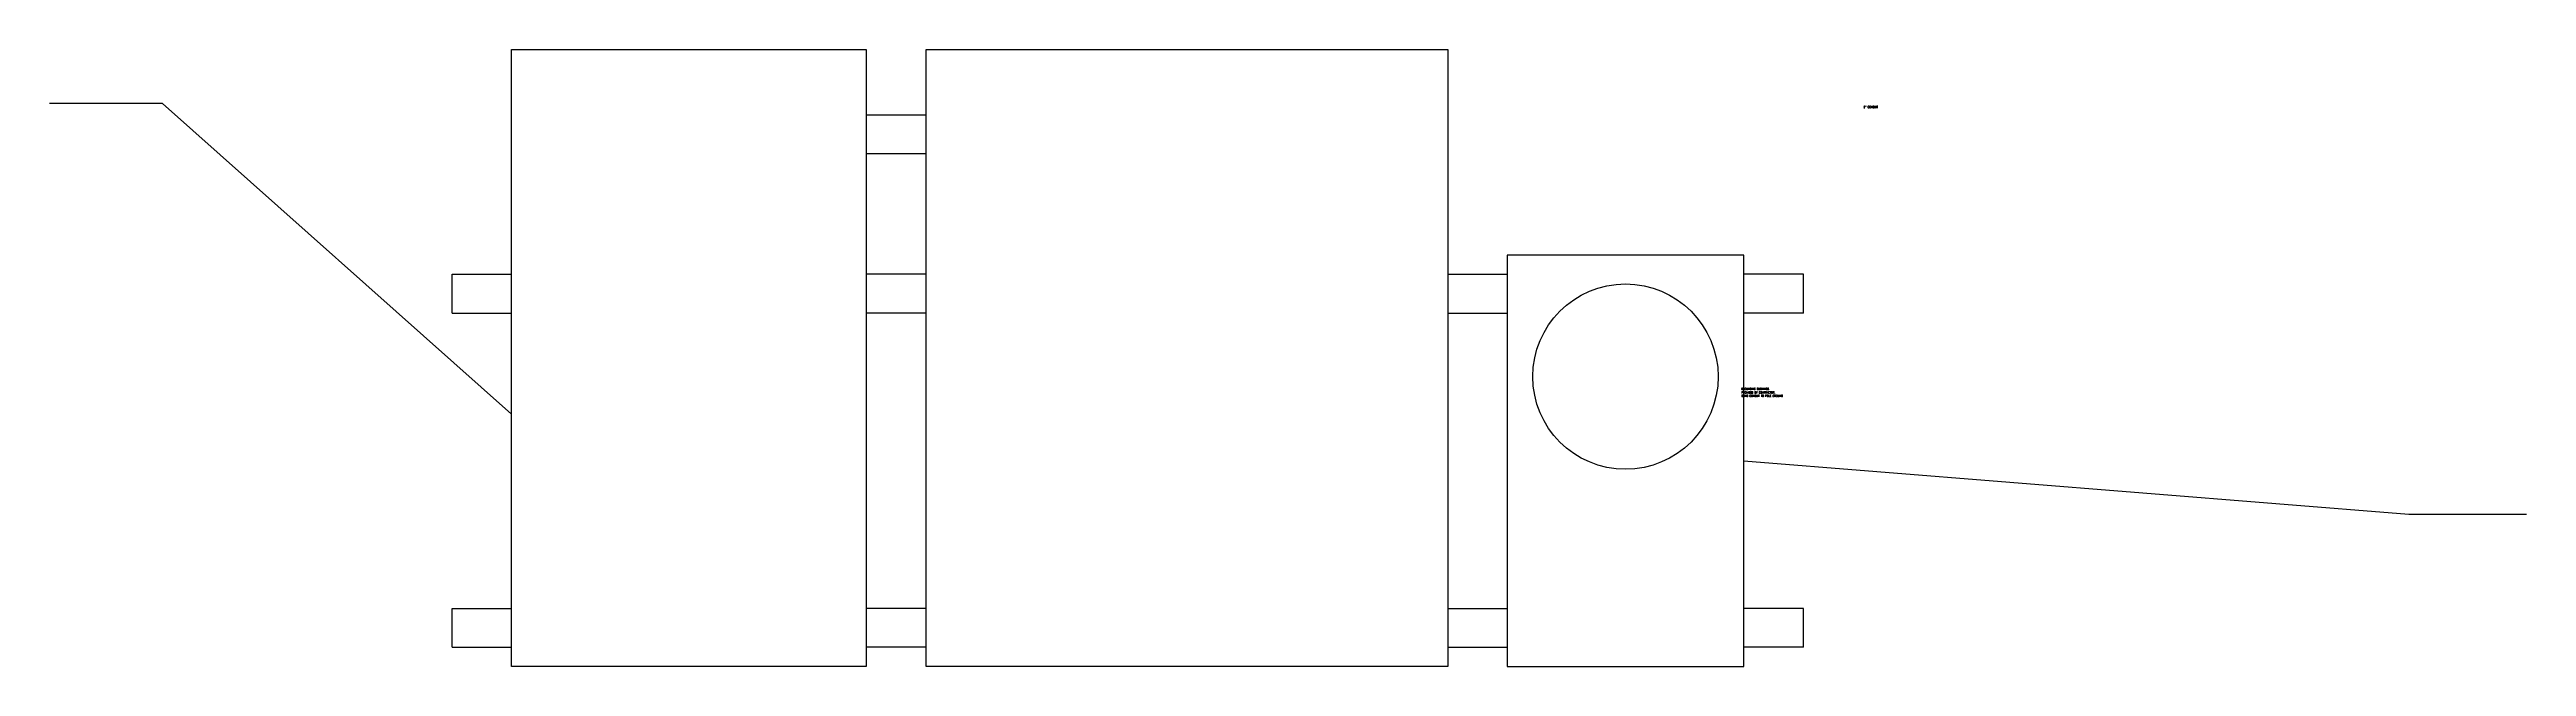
# Model space of a CAD drawing. Header units: inches. Extents: x 1413 to 2190, y 25756 to 26207.
# Drawn here: x 1523.7 to 1642.1, y 26019.8 to 26049.3 of the extents above; entities that cross this region are included whole.
import ezdxf

# ---------------------------------------------------------------- set-up
doc = ezdxf.new("R2010")
doc.units = ezdxf.units.IN
doc.header["$LTSCALE"] = 0.25
doc.header["$MEASUREMENT"] = 0
for name, color, linetype in [('E-POWR-IDEN', 71, 'Continuous'), ('E-X-POWER-IDEN', 74, 'Continuous'), ('E-X-POWR-PANL', 94, 'Continuous')]:
    doc.layers.add(name, color=color, linetype=linetype)
doc.styles.add('RomanS', font='romans.shx', dxfattribs={"width": 0.85})
doc.dimstyles.new('FH_Arrow_Leader', dxfattribs={"dimscale": 96, "dimtxt": 0.09375, "dimasz": 0.125, "dimexe": 0.0625, "dimexo": 0.0625, "dimgap": 0.09, "dimtad": 0, "dimtih": 1, "dimtoh": 1, "dimdec": 4, "dimzin": 0, "dimdsep": 46, "dimlunit": 4, "dimtxsty": 'RomanS', "dimcen": 0.09, "dimadec": 0, "dimazin": 0, "dimtfac": 1, "dimtdec": 4, "dimtofl": 0, "dimtmove": 0, "dimatfit": 3, "dimfxl": 1, "dimtolj": 1, "dimtzin": 0, "dimarcsym": 0})

msp = doc.modelspace()

# ---------------------------------------------------------------- linework, layer by layer
at = {"layer": 'E-X-POWR-PANL'}
for p, q in [((1565.61, 26046.2), (1562.75, 26046.2)), ((1565.61, 26044.35), (1562.75, 26044.35)), ((1542.95, 26038.59), (1545.8, 26038.59)), ((1542.95, 26036.74), (1542.95, 26038.59)), ((1565.61, 26038.59), (1562.75, 26038.59)), ((1590.55, 26038.59), (1593.4, 26038.59)), ((1607.56, 26038.59), (1604.7, 26038.59)), ((1607.56, 26036.74), (1607.56, 26038.59)), ((1542.95, 26036.74), (1545.8, 26036.74)), ((1565.61, 26036.74), (1562.75, 26036.74)), ((1590.55, 26036.74), (1593.4, 26036.74)), ((1607.56, 26036.74), (1604.7, 26036.74)), ((1542.95, 26022.61), (1545.8, 26022.61)), ((1542.95, 26020.76), (1542.95, 26022.61)), ((1565.61, 26022.61), (1562.75, 26022.61)), ((1590.55, 26022.61), (1593.4, 26022.61)), ((1607.56, 26022.61), (1604.7, 26022.61)), ((1607.56, 26020.76), (1607.56, 26022.61)), ((1542.95, 26020.76), (1545.8, 26020.76)), ((1565.61, 26020.76), (1562.75, 26020.76)), ((1590.55, 26020.76), (1593.4, 26020.76)), ((1607.56, 26020.76), (1604.7, 26020.76))]:
    msp.add_line(p, q, dxfattribs=at)
for points in [[(1545.8, 26049.34), (1562.75, 26049.34), (1562.75, 26019.84), (1545.8, 26019.84)], [(1565.61, 26049.34), (1590.55, 26049.34), (1590.55, 26019.84), (1565.61, 26019.84)], [(1604.7, 26039.51), (1593.4, 26039.51), (1593.4, 26019.84), (1604.7, 26019.84)]]:
    msp.add_lwpolyline(points, close=True, dxfattribs=at)
msp.add_circle((1599.05, 26033.7), 4.43, dxfattribs=at)

# ---------------------------------------------------------------- texts
at = {"layer": 'E-POWR-IDEN', "char_height": 0.1, "attachment_point": 1, "style": 'RomanS'}
for s, insert, width in [('{\\W0.75;2" CONDUIT}', (1610.43, 26046.64), 100.5366), ('{\\W0.75;GROUNDING BUSHINGS\\PPROVIDED BY CONTRACTOR.\\PBOND CONDUIT TO POLE GROUND}', (1604.59, 26033.16), 103.0141)]:
    msp.add_mtext(s, dxfattribs=dict(at, insert=insert, width=width))

# ---------------------------------------------------------------- leaders
at = {"layer": 'E-X-POWER-IDEN'}
for points in [[(1545.79, 26031.91), (1529.1, 26046.75), (1523.71, 26046.75)], [(1604.7, 26029.67), (1636.5, 26027.12), (1642.12, 26027.12)]]:
    msp.add_leader(points, dimstyle='FH_Arrow_Leader', override={"dimscale": 0, "dimtxt": 0.1875, "dimasz": 0.125, "dimgap": 0.09, "dimtad": 0, "dimfxl": 0.1875}, dxfattribs=at)

doc.saveas('drawing.dxf')
